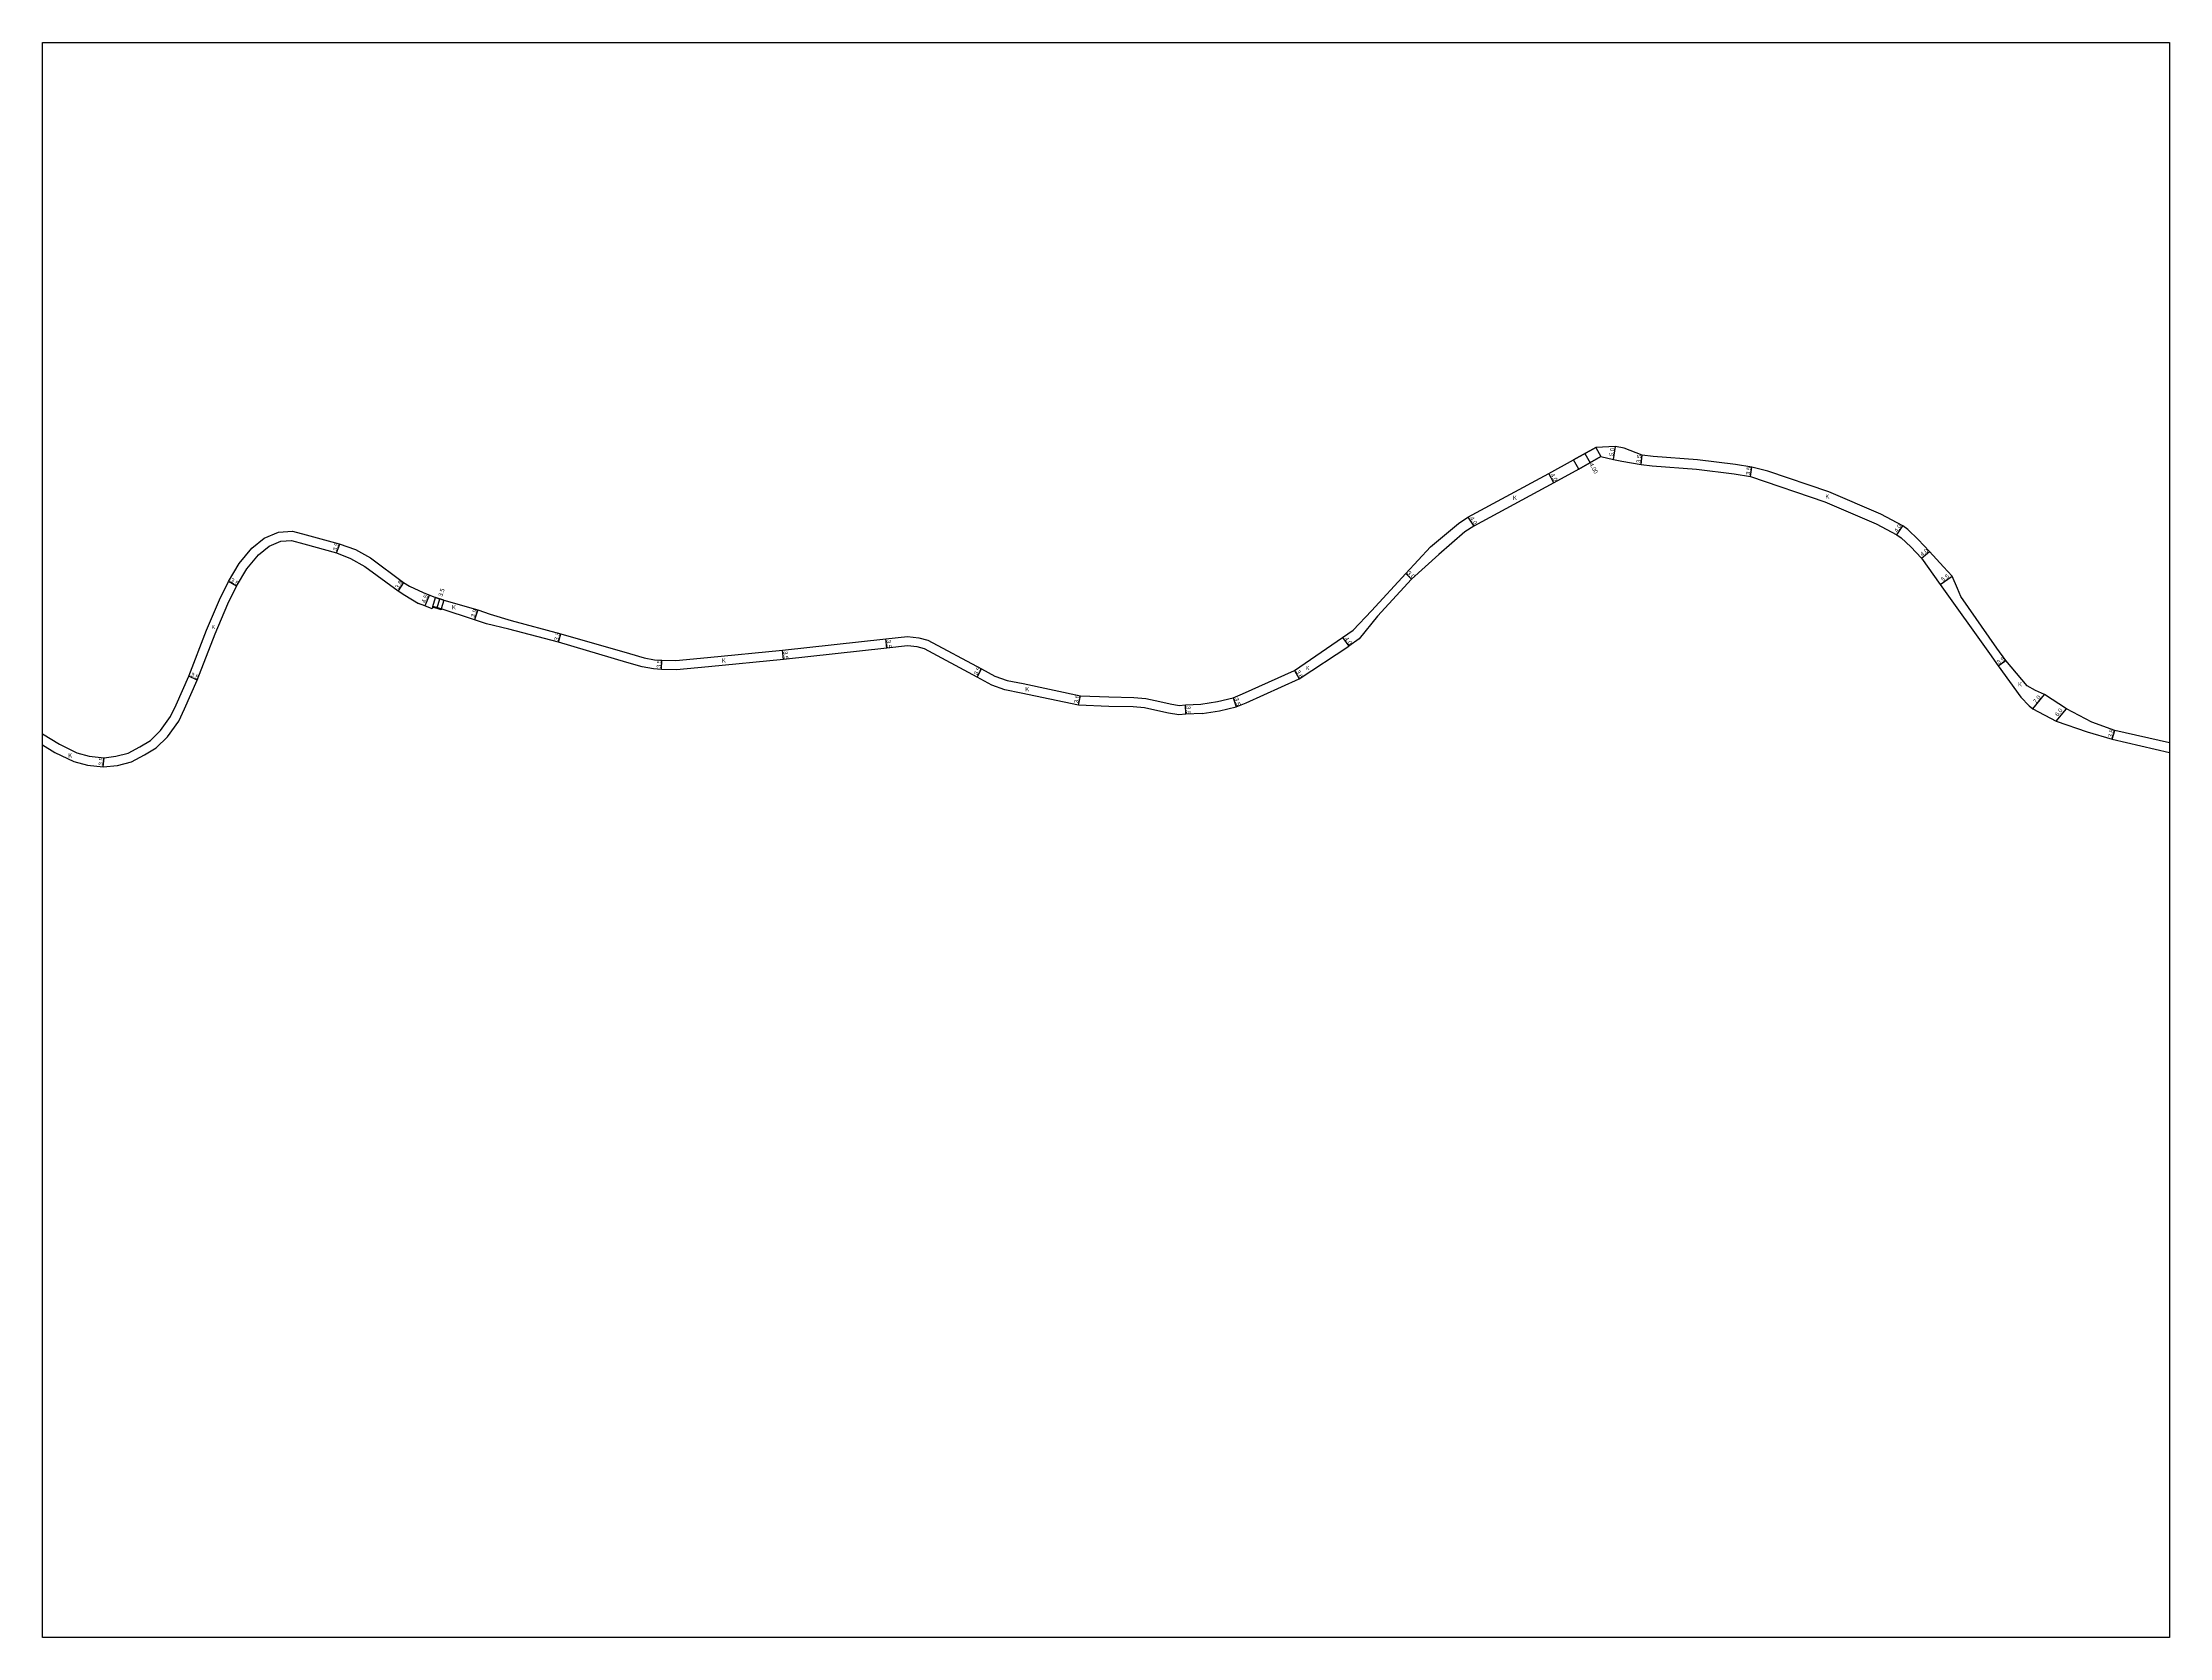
# Model space of a CAD drawing. Header units: metres. Extents: x -7200 to -4000, y -101400 to -99000.
# Drawn here: x -6400 to -5600, y -101400 to -100800 of the extents above; entities that cross this region are included whole.
import ezdxf

# ---------------------------------------------------------------- set-up
doc = ezdxf.new("R2010")
doc.units = ezdxf.units.M
doc.header["$LTSCALE"] = 2.5
for name, color, linetype in [('図郭', 7, 'Continuous'), ('幅員', 7, 'Continuous'), ('舗装', 7, 'Continuous'), ('道路', 7, 'Continuous')]:
    doc.layers.add(name, color=color, linetype=linetype)
doc.styles.get("Standard").update_dxf_attribs({"font": ''})
doc.styles.get('Standard').set_extended_font_data('@MS PGothic')

msp = doc.modelspace()

# ---------------------------------------------------------------- linework, layer by layer
at = {"layer": '図郭'}
msp.add_lwpolyline([(-6400, -101400), (-6400, -100800), (-5600, -100800), (-5600, -101400)], close=True, dxfattribs=at)
at = {"layer": '幅員'}
for points in [[(-5809.16, -100956.92), (-5808.32, -100951.99)], [(-5819.86, -100954.57), (-5817.9, -100958.06)], [(-5798.76, -100958.74), (-5798.36, -100955.26)], [(-5757.63, -100963.24), (-5757.06, -100959.79)], [(-5831.54, -100965.64), (-5833.44, -100962.12)], [(-5863.85, -100978.55), (-5861.69, -100981.91)], [(-5702.56, -100985.16), (-5700.32, -100981.84)], [(-6289.37, -100991.94), (-6288.2, -100988.65)], [(-5693.31, -100994), (-5690.2, -100991.47)], [(-5887.23, -100999.8), (-5885.03, -101001.84)], [(-6327.02, -101004.52), (-6330.02, -101002.72)], [(-6264.24, -101003.09), (-6266.29, -101006.29)], [(-6254.49, -101007.81), (-6256.22, -101011.97)], [(-5686.27, -101003.92), (-5681.79, -101000.74)], [(-6251.58, -101012.61), (-6250.58, -101009.25)], [(-6236.21, -101013.47), (-6237.5, -101017.15)], [(-6205.93, -101025.57), (-6205.08, -101022.38)], [(-5910.99, -101023.86), (-5908.66, -101027.11)], [(-6121.31, -101032.11), (-6121.64, -101028.63)], [(-6082.46, -101027.82), (-6082.85, -101024.34)], [(-6341.79, -101039.83), (-6344.99, -101038.41)], [(-6167.18, -101035.82), (-6167.01, -101032.33)], [(-6048.48, -101038.72), (-6046.79, -101035.65)], [(-5929.1, -101036.28), (-5927.32, -101039.43)], [(-5664.45, -101034.51), (-5661.58, -101032.5)], [(-6010.38, -101049.23), (-6009.64, -101045.71)], [(-5952.17, -101046.52), (-5951.09, -101049.85)], [(-5651.42, -101050.65), (-5646.97, -101045.25)], [(-5969.93, -101052.69), (-5970.13, -101049.2)], [(-5642.6, -101055.26), (-5638.78, -101050.63)], [(-5621.49, -101062.12), (-5620.57, -101058.75)], [(-6377.15, -101072.53), (-6376.78, -101069.05)]]:
    msp.add_lwpolyline(points, dxfattribs=at)
at = {"layer": '道路'}
for points in [[(-5805.11, -100952.54), (-5808.32, -100951.99), (-5815.82, -100952.29), (-5824.1, -100956.96)], [(-5907.09, -101021.06), (-5900.12, -101013.77), (-5887.23, -100999.8), (-5877.9, -100989.69), (-5867.47, -100980.88), (-5863.85, -100978.55), (-5833.44, -100962.12), (-5824.1, -100956.96)], [(-5815.82, -100952.29), (-5824.1, -100956.96)], [(-5822.13, -100960.45), (-5813.86, -100955.78)], [(-5822.13, -100960.45), (-5813.86, -100955.78), (-5809.16, -100956.92), (-5805.96, -100957.47), (-5798.76, -100958.74), (-5794.58, -100959.21), (-5777.88, -100960.46), (-5763.75, -100962.24), (-5757.63, -100963.24), (-5729.6, -100972.81), (-5710.27, -100981.05), (-5702.56, -100985.16), (-5700.91, -100986.27), (-5697.31, -100989.71), (-5693.31, -100994), (-5686.27, -101003.92), (-5667.74, -101029.82), (-5664.45, -101034.51), (-5655.85, -101046.32), (-5652.82, -101049.49), (-5651.42, -101050.65), (-5642.6, -101055.26), (-5630.9, -101059.31), (-5621.49, -101062.12)], [(-5690.2, -100991.47), (-5694.46, -100986.9), (-5698.4, -100983.14), (-5700.32, -100981.84), (-5708.6, -100977.41), (-5728.17, -100969.07), (-5751.03, -100961.27), (-5757.06, -100959.79), (-5763.25, -100958.77), (-5777.54, -100956.98), (-5794.25, -100955.73), (-5798.36, -100955.26), (-5805.11, -100952.54)], [(-5822.13, -100960.45), (-5831.54, -100965.64), (-5861.69, -100981.91), (-5865.09, -100984.1), (-5874.8, -100992.56)], [(-6400, -101060.02), (-6393.65, -101064.01), (-6387.06, -101067.23), (-6382.45, -101068.44), (-6376.78, -101069.05), (-6372.47, -101068.47), (-6367.79, -101067.29), (-6363.37, -101064.95), (-6359.41, -101062.52), (-6355.63, -101058.85), (-6351.82, -101053.55), (-6349.78, -101049.19), (-6344.99, -101038.41), (-6338.29, -101021.07), (-6333.47, -101009.69), (-6330.02, -101002.72), (-6326, -100995.99), (-6321.26, -100990.22), (-6316.64, -100986.4), (-6311.22, -100984.19), (-6305.96, -100983.86), (-6300.83, -100985.19)], [(-6400, -101064.15), (-6395.35, -101067.07), (-6388.28, -101070.52), (-6383.08, -101071.89), (-6377.15, -101072.53), (-6371.84, -101071.92), (-6366.53, -101070.58), (-6361.63, -101067.99), (-6357.25, -101065.3), (-6352.97, -101061.15), (-6348.79, -101055.33), (-6346.6, -101050.65), (-6341.79, -101039.83), (-6335.05, -101022.38), (-6330.27, -101011.13), (-6327.02, -101004.52), (-6323.12, -100998.01), (-6318.77, -100992.71), (-6314.82, -100989.44), (-6310.43, -100987.64), (-6306.3, -100987.39), (-6301.75, -100988.57)], [(-6301.75, -100988.57), (-6289.37, -100991.94), (-6284.17, -100994.08), (-6278.79, -100997.08), (-6266.29, -101006.29), (-6263.76, -101007.91), (-6258.57, -101011)], [(-6300.83, -100985.19), (-6288.45, -100988.56), (-6282.32, -100990.76), (-6276.7, -100993.9), (-6264.24, -101003.09), (-6261.95, -101004.55), (-6256.85, -101006.84), (-6252.14, -101008.79), (-6249.01, -101009.72), (-6236.21, -101013.47), (-6231.69, -101015.04), (-6223.68, -101017.46), (-6205.08, -101022.38), (-6179.25, -101029.84), (-6173.67, -101031.46), (-6169.78, -101032.19), (-6167.01, -101032.33), (-6161.74, -101032.42), (-6149.86, -101031.32), (-6121.64, -101028.63), (-6082.85, -101024.34), (-6074.64, -101023.44), (-6070.34, -101023.89), (-6067.04, -101024.87), (-6046.79, -101035.65), (-6041.81, -101038.39), (-6037.12, -101039.98), (-6031.16, -101041.18), (-6009.64, -101045.71), (-5998.92, -101046.12), (-5989.59, -101046.41), (-5984.96, -101046.81), (-5979.79, -101047.93), (-5975.9, -101048.81), (-5972.43, -101049.36), (-5970.15, -101049.2), (-5964.34, -101048.87), (-5958.02, -101047.89), (-5952.17, -101046.52), (-5948.66, -101045.05), (-5929.1, -101036.28), (-5910.99, -101023.86), (-5907.09, -101021.06)], [(-5646.97, -101045.25), (-5650.43, -101043.8), (-5653.47, -101042.01), (-5661.58, -101032.5), (-5664.88, -101027.81), (-5678.5, -101008.46), (-5679.69, -101005.43), (-5681.79, -101000.74), (-5685.02, -100997.29), (-5690.2, -100991.47)], [(-5874.8, -100992.56), (-5885.03, -101001.84), (-5897.94, -101015.83), (-5904.76, -101024.31)], [(-6253.15, -101012.14), (-6253.41, -101013.01), (-6256.22, -101011.97), (-6258.57, -101011)], [(-6232.97, -101018.73), (-6237.5, -101017.15), (-6250.02, -101013.07), (-6253.15, -101012.14)], [(-6249.01, -101009.72), (-6252.14, -101008.79)], [(-6205.93, -101025.57), (-6224.58, -101020.63), (-6232.97, -101018.73)], [(-6042.97, -101041.8), (-6048.48, -101038.72), (-6068.33, -101028.14), (-6071.03, -101027.34), (-6074.64, -101026.96), (-6082.46, -101027.82), (-6121.31, -101032.11), (-6149.53, -101034.81), (-6161.61, -101035.93), (-6167.18, -101035.82), (-6170.2, -101035.67), (-6174.49, -101034.86), (-6180.23, -101033.2), (-6205.93, -101025.57)], [(-5963.78, -101052.43), (-5957.34, -101051.43), (-5951.09, -101049.85), (-5947.27, -101048.37), (-5927.32, -101039.43), (-5908.66, -101027.11)], [(-5904.76, -101024.31), (-5908.66, -101027.11)], [(-5963.78, -101052.43), (-5969.93, -101052.69), (-5972.59, -101052.87), (-5976.55, -101052.25), (-5980.55, -101051.35), (-5985.48, -101050.28), (-5989.8, -101049.9), (-5998.88, -101049.72), (-6010.38, -101049.23), (-6031.89, -101044.71), (-6038.06, -101043.47), (-6042.97, -101041.8)], [(-5620.57, -101058.75), (-5629.23, -101055.66), (-5638.78, -101050.63), (-5646.97, -101045.25)], [(-5621.49, -101062.12), (-5600, -101067.06)], [(-5600, -101063.47), (-5620.57, -101058.75)]]:
    msp.add_lwpolyline(points, dxfattribs=at)
for points in [[(-5822.13, -100960.45), (-5824.1, -100956.96), (-5815.82, -100952.29), (-5813.86, -100955.78)], [(-6253.15, -101012.14), (-6250.02, -101013.07), (-6250.1, -101013.36), (-6253.23, -101012.43)], [(-6250.02, -101013.07), (-6253.15, -101012.14), (-6252.14, -101008.79), (-6249.01, -101009.72)]]:
    msp.add_lwpolyline(points, close=True, dxfattribs=at)

# ---------------------------------------------------------------- texts
at = {"layer": '幅員'}
for s, rotation, p in [('4.00', 299.44799, (-5818.3, -100958.65)), ('5.0', 80.29278, (-5809.2, -100955.7)), ('3.5', 83.51108, (-5798.95, -100958.25)), ('3.5', 80.66375, (-5757.8, -100962.74)), ('4.0', 298.37905, (-5832.9, -100962.6)), ('4.0', 302.78239, (-5863.27, -100978.98)), ('4.0', 56.06933, (-5702.38, -100984.46)), ('3.5', 70.34652, (-6289.45, -100991.42)), ('4.0', 39.17621, (-5692.94, -100993.38)), ('3.0', 317.29901, (-5886.92, -100999.76)), ('5.5', 35.35494, (-5685.22, -101002.87)), ('3.5', 329.11999, (-6329.49, -101002.75)), ('3.8', 57.37827, (-6266.17, -101005.64)), ('4.5', 67.50836, (-6256.08, -101011)), ('3.5', 73.35115, (-6249.63, -101008.59)), ('3.9', 70.82173, (-6237.51, -101016.44)), ('3.3', 75.1693, (-6206.07, -101025.15)), ('4.0', 305.6204, (-5910.39, -101024.27)), ('3.5', 275.44901, (-6121.35, -101029.07)), ('3.5', 276.30799, (-6082.55, -101024.78)), ('3.5', 35.10264, (-5664.21, -101034.04)), ('3.5', 336.1546, (-6344.46, -101038.37)), ('3.5', 87.19249, (-6167.41, -101035.34)), ('3.5', 61.13692, (-6048.47, -101038.19)), ('3.6', 299.43878, (-5928.62, -101036.62)), ('3.6', 78.1271, (-6010.52, -101048.67)), ('3.5', 287.98124, (-5951.78, -101046.76)), ('7.0', 50.50828, (-5650.2, -101048.78)), ('3.5', 273.22796, (-5969.86, -101049.65)), ('6.0', 50.50828, (-5642.01, -101053.65)), ('3.5', 74.84403, (-5621.61, -101061.61)), ('3.5', 83.91578, (-6377.35, -101072.04))]:
    msp.add_text(s, height=1.6, rotation=rotation, dxfattribs=at).set_placement(p)
at = {"layer": '舗装'}
for p in [(-5846.93, -100972.06), (-5729.41, -100971.54), (-6246.01, -101013.24), (-6336.48, -101020.67), (-6144.45, -101033.26), (-5924.88, -101036.09), (-6030.34, -101044.05), (-5656.93, -101042.22), (-6390.3, -101068.99)]:
    msp.add_text('K', height=1.6, dxfattribs=at).set_placement(p)

doc.saveas('drawing.dxf')
